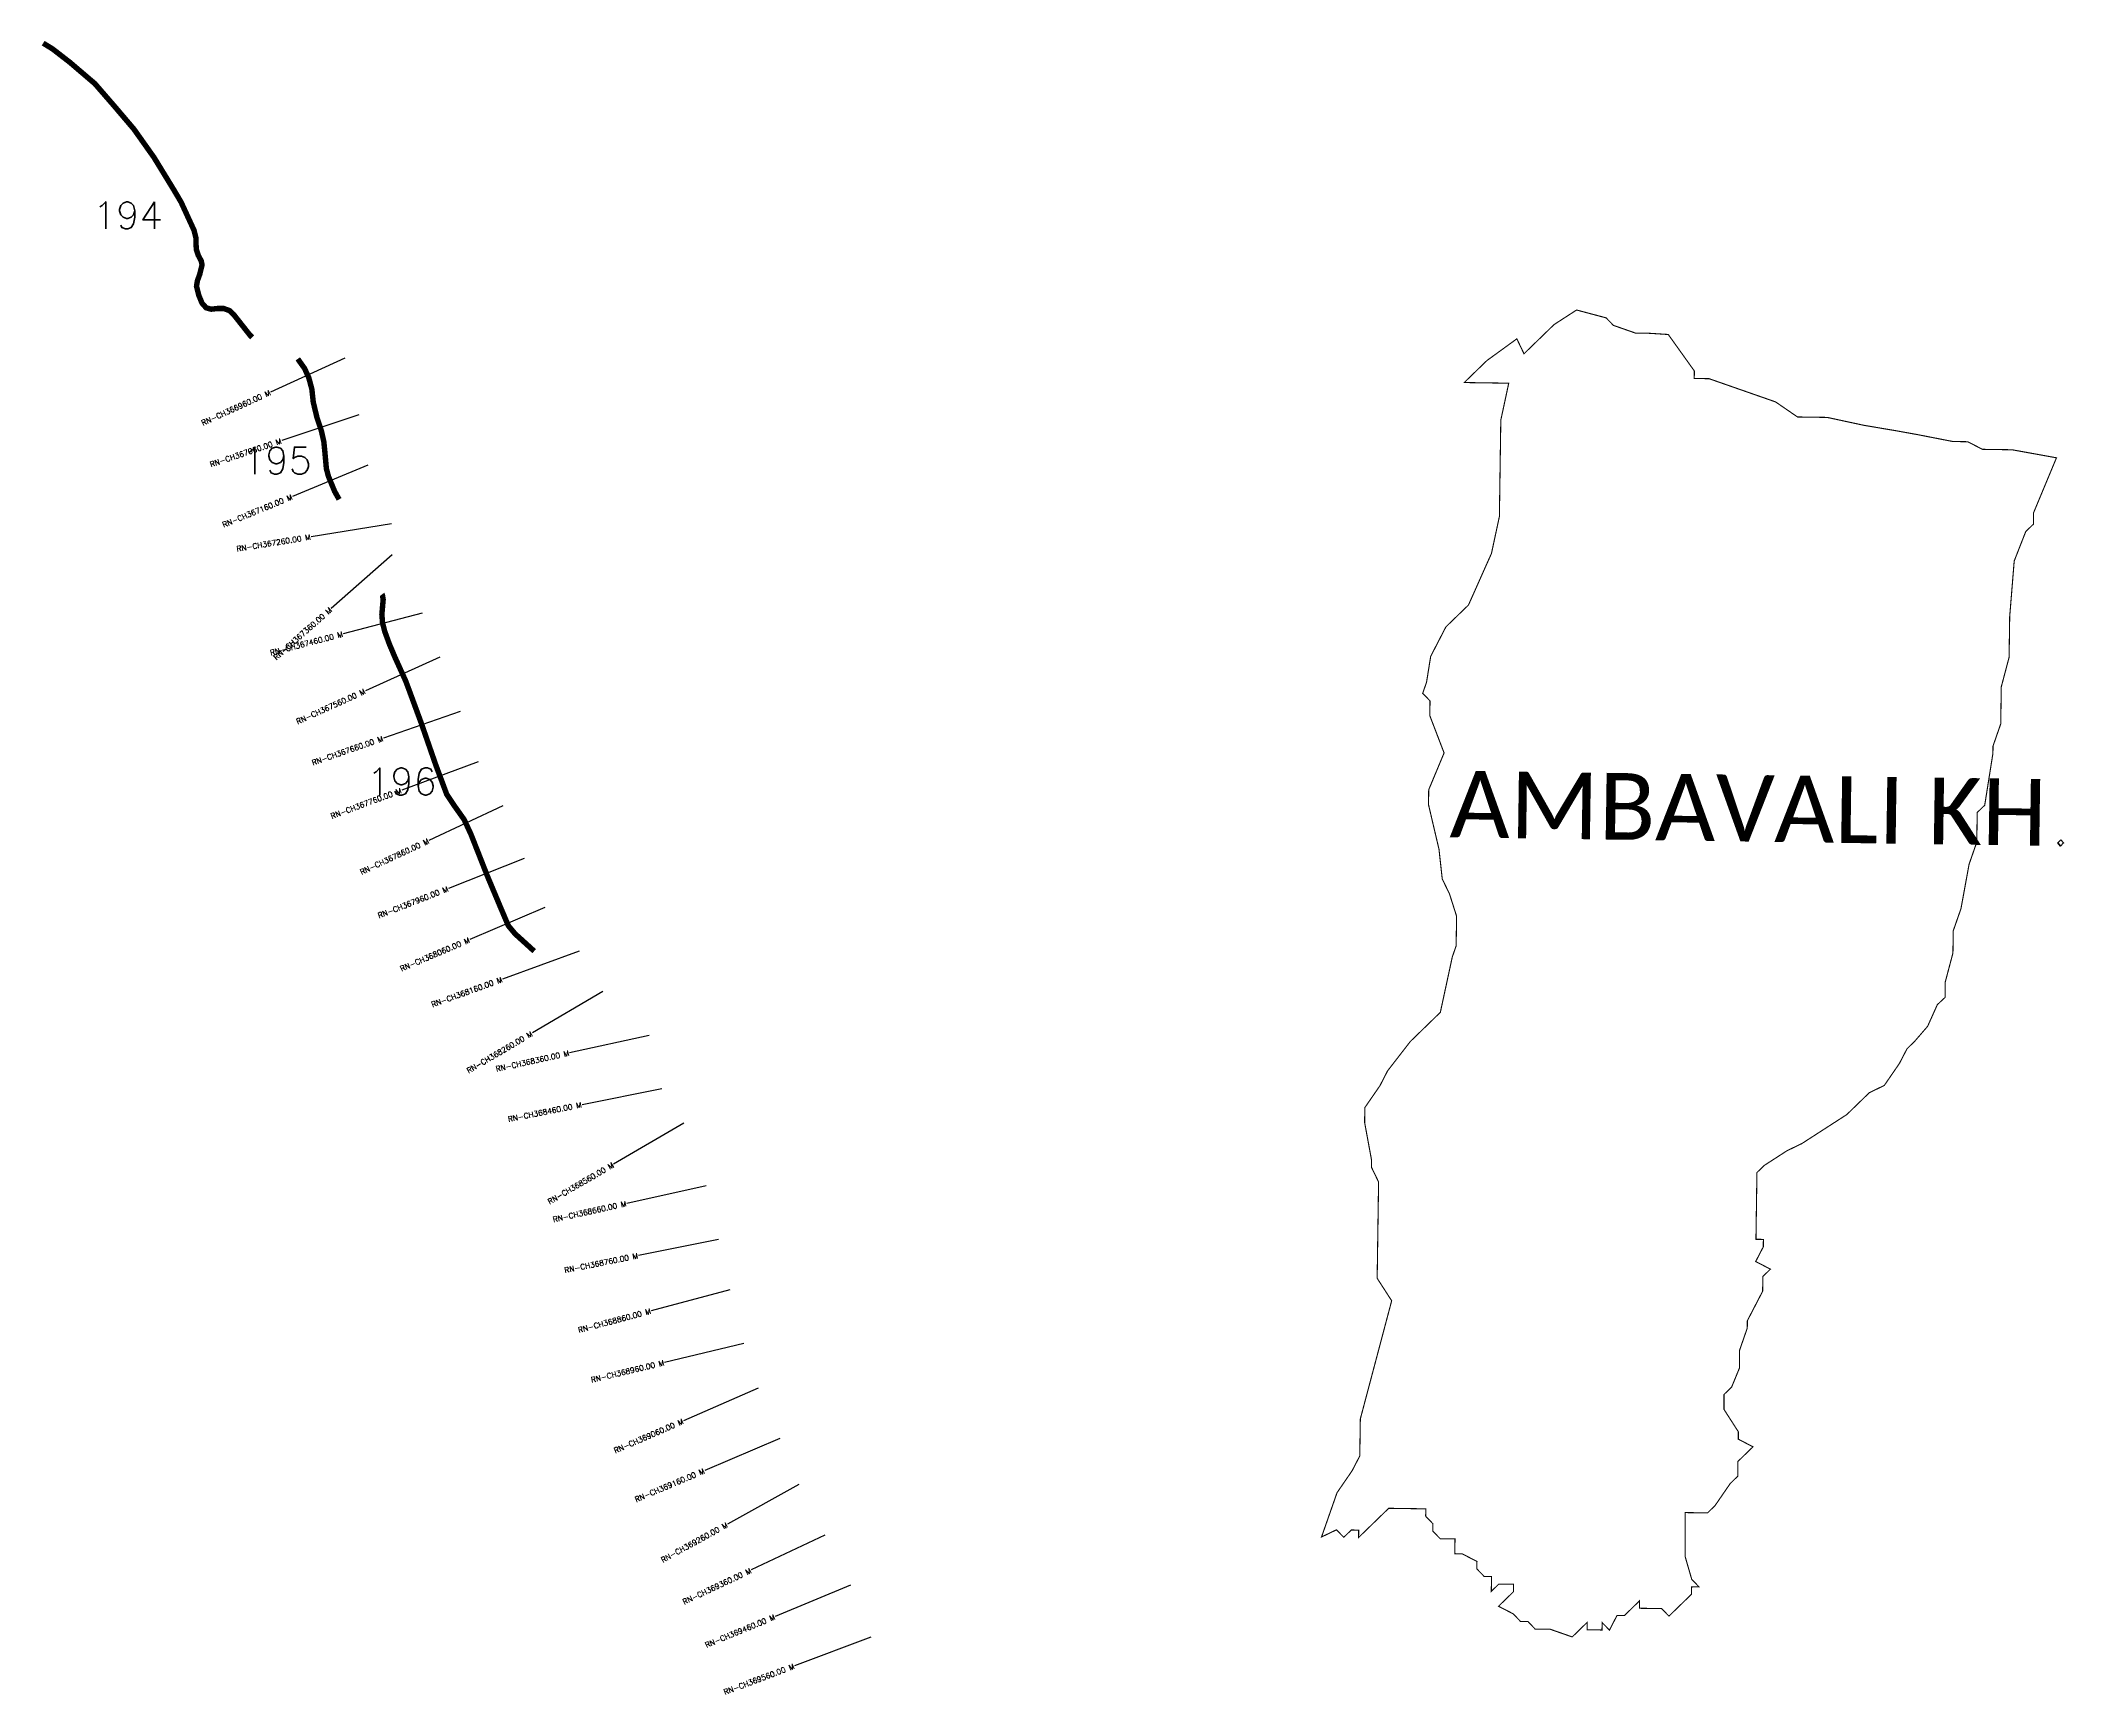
# Model space of a CAD drawing. Header units: metres. Extents: x 298399 to 302124, y 1966948 to 1969995.
import ezdxf
from ezdxf.enums import TextEntityAlignment as Align

# ---------------------------------------------------------------- set-up
doc = ezdxf.new("R2010")
doc.units = ezdxf.units.M
doc.header["$MEASUREMENT"] = 0
for name, color, linetype in [('ARTIFICIALLY PROTECTED', 4, 'Continuous'), ('CS', 134, 'Continuous'), ('CSMark', 6, 'Continuous'), ('VILLAGE NAME', 250, 'Continuous')]:
    doc.layers.add(name, color=color, linetype=linetype)
doc.styles.get("Standard").update_dxf_attribs({"font": 'simplex.shx'})

msp = doc.modelspace()

# ---------------------------------------------------------------- linework, layer by layer
at = {"color": 6, "const_width": 2, "flags": 128}
msp.add_lwpolyline([(301102.3, 1969363.3), (301020.4, 1969364.5), (301062, 1969404.9), (301117.2, 1969445), (301130.4, 1969417.5), (301185.8, 1969471.3), (301227.2, 1969498.1), (301281.6, 1969483.6), (301295, 1969469.8), (301335.8, 1969455.5), (301361.4, 1969455.2), (301396, 1969453), (301444, 1969385.7), (301443.8, 1969372), (301471.1, 1969371.6), (301590.8, 1969329.8), (301593.4, 1969328.9), (301633.9, 1969301.1), (301688.5, 1969300.3), (301756.3, 1969285.7), (301813.8, 1969276), (301855.4, 1969268.5), (301919.9, 1969255.9), (301947.2, 1969255.5), (301974.4, 1969241.5), (302028.9, 1969240.7), (302110.6, 1969225.9), (302068.2, 1969124.1), (302068.1, 1969103.6), (302054.1, 1969090.2), (302032.8, 1969035.9), (302024.5, 1968933.6), (302023.4, 1968858.5), (302009, 1968804.1), (302008, 1968735.9), (301993.8, 1968695.1), (301993.6, 1968681.5), (301978.5, 1968586.1), (301964.7, 1968572.7), (301963.9, 1968518.1), (301949.7, 1968477.3), (301934.8, 1968395.6), (301920.6, 1968354.9), (301920, 1968313.9), (301905.6, 1968259.5), (301905.6, 1968232.2), (301891.3, 1968218.8), (301873.4, 1968178.9), (301855.7, 1968158.4), (301849.4, 1968151.1), (301836.2, 1968138.3), (301835.5, 1968137.6), (301821.5, 1968110.6), (301793.6, 1968070), (301766.1, 1968056.7), (301724.6, 1968016.4), (301641.9, 1967963), (301614.4, 1967949.7), (301573.1, 1967923), (301559.2, 1967909.6), (301557.4, 1967786.7), (301571.1, 1967786.5), (301570.9, 1967772.8), (301556.9, 1967745.8), (301584, 1967731.7), (301570.1, 1967718.3), (301569.7, 1967691), (301541.6, 1967636.8), (301541.4, 1967623.1), (301527.2, 1967582.3), (301527.2, 1967550), (301512.5, 1967514.3), (301498.5, 1967500.8), (301498.5, 1967473.5), (301525, 1967432.2), (301525, 1967418.6), (301551.9, 1967404.5), (301524.2, 1967377.6), (301523.8, 1967350.3), (301510, 1967336.9), (301482.1, 1967296.3), (301468.3, 1967282.8), (301427.3, 1967283.4), (301427.3, 1967201.5), (301439.2, 1967160.4), (301452.7, 1967146.5), (301439, 1967146.7), (301438.8, 1967133.1), (301397.2, 1967092.7), (301383.8, 1967106.6), (301342.9, 1967107.2), (301342.9, 1967120.8), (301315.4, 1967093.9), (301301.7, 1967094.1), (301287.7, 1967067), (301274.2, 1967080.9), (301274, 1967067.2), (301246.7, 1967067.6), (301246.7, 1967081.3), (301219.2, 1967054.4), (301178.5, 1967068.6), (301151.2, 1967068.6), (301137.7, 1967082.8), (301124.1, 1967082.8), (301110.6, 1967096.9), (301083.5, 1967110.9), (301111.2, 1967137.8), (301111.2, 1967151.5), (301084.1, 1967151.8), (301070.2, 1967138.4), (301070.6, 1967165.7), (301057, 1967165.9), (301043.6, 1967179.7), (301043.8, 1967193.4), (301016.6, 1967207.5), (301003, 1967207.7), (301003.4, 1967235), (300976.1, 1967235.3), (300962.6, 1967249.2), (300962.8, 1967262.8), (300949.4, 1967276.7), (300949.6, 1967290.3), (300881.3, 1967291.3), (300825.9, 1967237.5), (300826.1, 1967251.2), (300812.5, 1967251.3), (300798.6, 1967237.9), (300785.2, 1967251.7), (300757.7, 1967238.5), (300786.2, 1967320), (300814, 1967360.5), (300828.1, 1967387.7), (300829.1, 1967455.9), (300886.8, 1967673.5), (300860.1, 1967714.9), (300862.7, 1967892.3), (300849.5, 1967919.6), (300849.6, 1967933.4), (300837, 1968001.9), (300837.4, 1968029.2), (300865.3, 1968069.7), (300879.3, 1968096.9), (300921, 1968150.8), (300976.4, 1968204.7), (300998.4, 1968306.7), (301005.5, 1968327.1), (301006.3, 1968381.7), (300993.2, 1968422.9), (300979.9, 1968450.3), (300973.9, 1968505), (300954.6, 1968587.2), (300955, 1968614.6), (300983.3, 1968682.4), (300957, 1968751), (300957.4, 1968778.3), (300943.9, 1968792.2), (300951, 1968812.6), (300958.6, 1968860.2), (300986.6, 1968914.5), (301028.2, 1968954.8), (301070.5, 1969049.8), (301085.1, 1969117.8), (301087.7, 1969295.3), (301102.3, 1969363.3)], dxfattribs=at)
at = {"layer": 'ARTIFICIALLY PROTECTED', "const_width": 10, "flags": 128}
for points in [[(298404.4, 1969989.5), (298421.7, 1969978.9), (298453.3, 1969954.4), (298499.6, 1969914.9), (298536, 1969872.9), (298571.5, 1969831.1), (298608.5, 1969778.9), (298644.7, 1969719.7), (298658.3, 1969696.7), (298682.1, 1969644.9), (298685.8, 1969629.9), (298685.7, 1969621.1), (298686.4, 1969609.4), (298689.9, 1969598.8), (298695.5, 1969588.2), (298696.9, 1969581), (298692.7, 1969564.1), (298688.2, 1969551.7), (298686.7, 1969541.8), (298690.8, 1969525.3), (298696.9, 1969510.6), (298704.5, 1969502.1), (298713.8, 1969499.6), (298725.8, 1969500.9), (298736.6, 1969500.9), (298747.4, 1969497), (298754.9, 1969490), (298784.8, 1969452.1), (298789, 1969447.9)], [(298873.1, 1969408.1), (298875.7, 1969404.4), (298885.7, 1969390.3), (298893.4, 1969373.3), (298899, 1969352.3), (298901.6, 1969328.3), (298908.4, 1969300), (298916.5, 1969275.8), (298921.1, 1969255.2), (298923.1, 1969235.3), (298925.7, 1969206), (298929.6, 1969191.6), (298940.9, 1969164.1), (298949.2, 1969149.3)], [(299028.2, 1968974.3), (299028.8, 1968973.5), (299030.3, 1968965.1), (299027.9, 1968937.7), (299029.1, 1968921.9), (299033.3, 1968905.8), (299041.8, 1968882.6), (299052.2, 1968858), (299071.8, 1968814.8), (299079.8, 1968793.3), (299099.9, 1968738.7), (299122.2, 1968674.5), (299126.6, 1968661.7), (299147.3, 1968606.1), (299162.7, 1968583.1), (299179.2, 1968559.9), (299191.8, 1968532.8), (299222.3, 1968455.2), (299249, 1968391.6), (299260.7, 1968364.2), (299273.1, 1968349.3), (299300.7, 1968324.3), (299308.2, 1968317.3)]]:
    msp.add_lwpolyline(points, dxfattribs=at)
at = {"layer": 'CS'}
for p, q in [((298959.5, 1969409.2), (298823, 1969347)), ((298985.7, 1969305.1), (298843.5, 1969257.5)), ((299002.3, 1969212.1), (298863.6, 1969154.9)), ((299045.8, 1969104.6), (298897.7, 1969080.4)), ((299047, 1969047.5), (298934.5, 1968948.2)), ((299102, 1968939.6), (298956.9, 1968901.7)), ((299134.3, 1968858.7), (298997.7, 1968796.8)), ((299172.3, 1968758.9), (299030.6, 1968709.7)), ((299205, 1968666.1), (299064.4, 1968613.8)), ((299250.4, 1968584.7), (299114.5, 1968521.1)), ((299290.1, 1968487.7), (299150.4, 1968433)), ((299328, 1968397.5), (299190, 1968338.8)), ((299391, 1968317.2), (299250, 1968265.9)), ((299434.4, 1968242.8), (299305.1, 1968166.7)), ((299520, 1968162.2), (299373.5, 1968129.9)), ((299543.5, 1968063.7), (299396.4, 1968034.6)), ((299584, 1968000.4), (299454.4, 1967924.9)), ((299625, 1967885.2), (299478.6, 1967852.9)), ((299647.4, 1967786.2), (299500.3, 1967756.8)), ((299668.6, 1967693.4), (299523.7, 1967654.8)), ((299694.1, 1967594.7), (299548.2, 1967559.8)), ((299720.7, 1967512.3), (299583.2, 1967452.4)), ((299760.3, 1967419.7), (299622.2, 1967361.1)), ((299795.6, 1967335), (299664.3, 1967262.3)), ((299843.4, 1967241.9), (299707.9, 1967177.7)), ((299890.5, 1967149.5), (299751.9, 1967092)), ((299928, 1967054.2), (299787.6, 1967001.3))]:
    msp.add_line(p, q, dxfattribs=at)

# ---------------------------------------------------------------- texts
at = {"char_height": 50, "attachment_point": 1}
for s, insert in [('194', (298495.9, 1969697.4)), ('195', (298770.5, 1969245.8)), ('196', (299000.4, 1968654.9))]:
    msp.add_mtext_dynamic_manual_height_columns(s, width=84.374, gutter_width=1, heights=[74.2], dxfattribs=dict(at, insert=insert))
at = {"layer": 'CSMark'}
for s, rotation, p in [('RN-CH366960.00 M', 24.5207, (298822.1, 1969346.6)), ('RN-CH367060.00 M', 18.5228, (298842.6, 1969257.1)), ('RN-CH367160.00 M', 22.3927, (298862.6, 1969154.5)), ('RN-CH367260.00 M', 9.2831, (298896.7, 1969080.3)), ('RN-CH367360.00 M', 41.4217, (298933.8, 1968947.5)), ('RN-CH367360.00 M', 41.4217, (298933.8, 1968947.5)), ('RN-CH367460.00 M', 14.642, (298955.9, 1968901.4)), ('RN-CH367460.00 M', 14.642, (298955.9, 1968901.4)), ('RN-CH367560.00 M', 24.3855, (298996.7, 1968796.4)), ('RN-CH367560.00 M', 24.3855, (298996.7, 1968796.4)), ('RN-CH367660.00 M', 19.1507, (299029.7, 1968709.3)), ('RN-CH367760.00 M', 20.4016, (299063.5, 1968613.5)), ('RN-CH367760.00 M', 20.4016, (299063.5, 1968613.5)), ('RN-CH367860.00 M', 25.0598, (299113.6, 1968520.7)), ('RN-CH367860.00 M', 25.0598, (299113.6, 1968520.7)), ('RN-CH367960.00 M', 21.4093, (299149.5, 1968432.6)), ('RN-CH368060.00 M', 23.0594, (299189.1, 1968338.4)), ('RN-CH368160.00 M', 19.9763, (299249.1, 1968265.6)), ('RN-CH368260.00 M', 30.4747, (299304.2, 1968166.2)), ('RN-CH368360.00 M', 12.4141, (299372.5, 1968129.7)), ('RN-CH368460.00 M', 11.1722, (299395.4, 1968034.5)), ('RN-CH368560.00 M', 30.2181, (299453.6, 1967924.4)), ('RN-CH368660.00 M', 12.4577, (299477.6, 1967852.7)), ('RN-CH368760.00 M', 11.3168, (299499.4, 1967756.6)), ('RN-CH368860.00 M', 14.8784, (299522.7, 1967654.6)), ('RN-CH368960.00 M', 13.4458, (299547.3, 1967559.6)), ('RN-CH369060.00 M', 23.5336, (299582.3, 1967452)), ('RN-CH369160.00 M', 22.9894, (299621.3, 1967360.7)), ('RN-CH369260.00 M', 28.9748, (299663.5, 1967261.8)), ('RN-CH369360.00 M', 25.3482, (299707, 1967177.2)), ('RN-CH369460.00 M', 22.5439, (299751, 1967091.7)), ('RN-CH369560.00 M', 20.6253, (299786.7, 1967001))]:
    msp.add_text(s, height=10, rotation=rotation, dxfattribs=at).set_placement(p, align=Align.MIDDLE_RIGHT)
at = {"layer": 'VILLAGE NAME', "insert": (300994.8, 1968649.9), "char_height": 122.778, "attachment_point": 1, "rotation": 359.1736}
msp.add_mtext_dynamic_manual_height_columns('{\\fCalibri|b0|i0|c0|p34;AMBAVALI KH}.', width=1512.127, gutter_width=613.9, heights=[280.3], dxfattribs=at)

doc.saveas('drawing.dxf')
